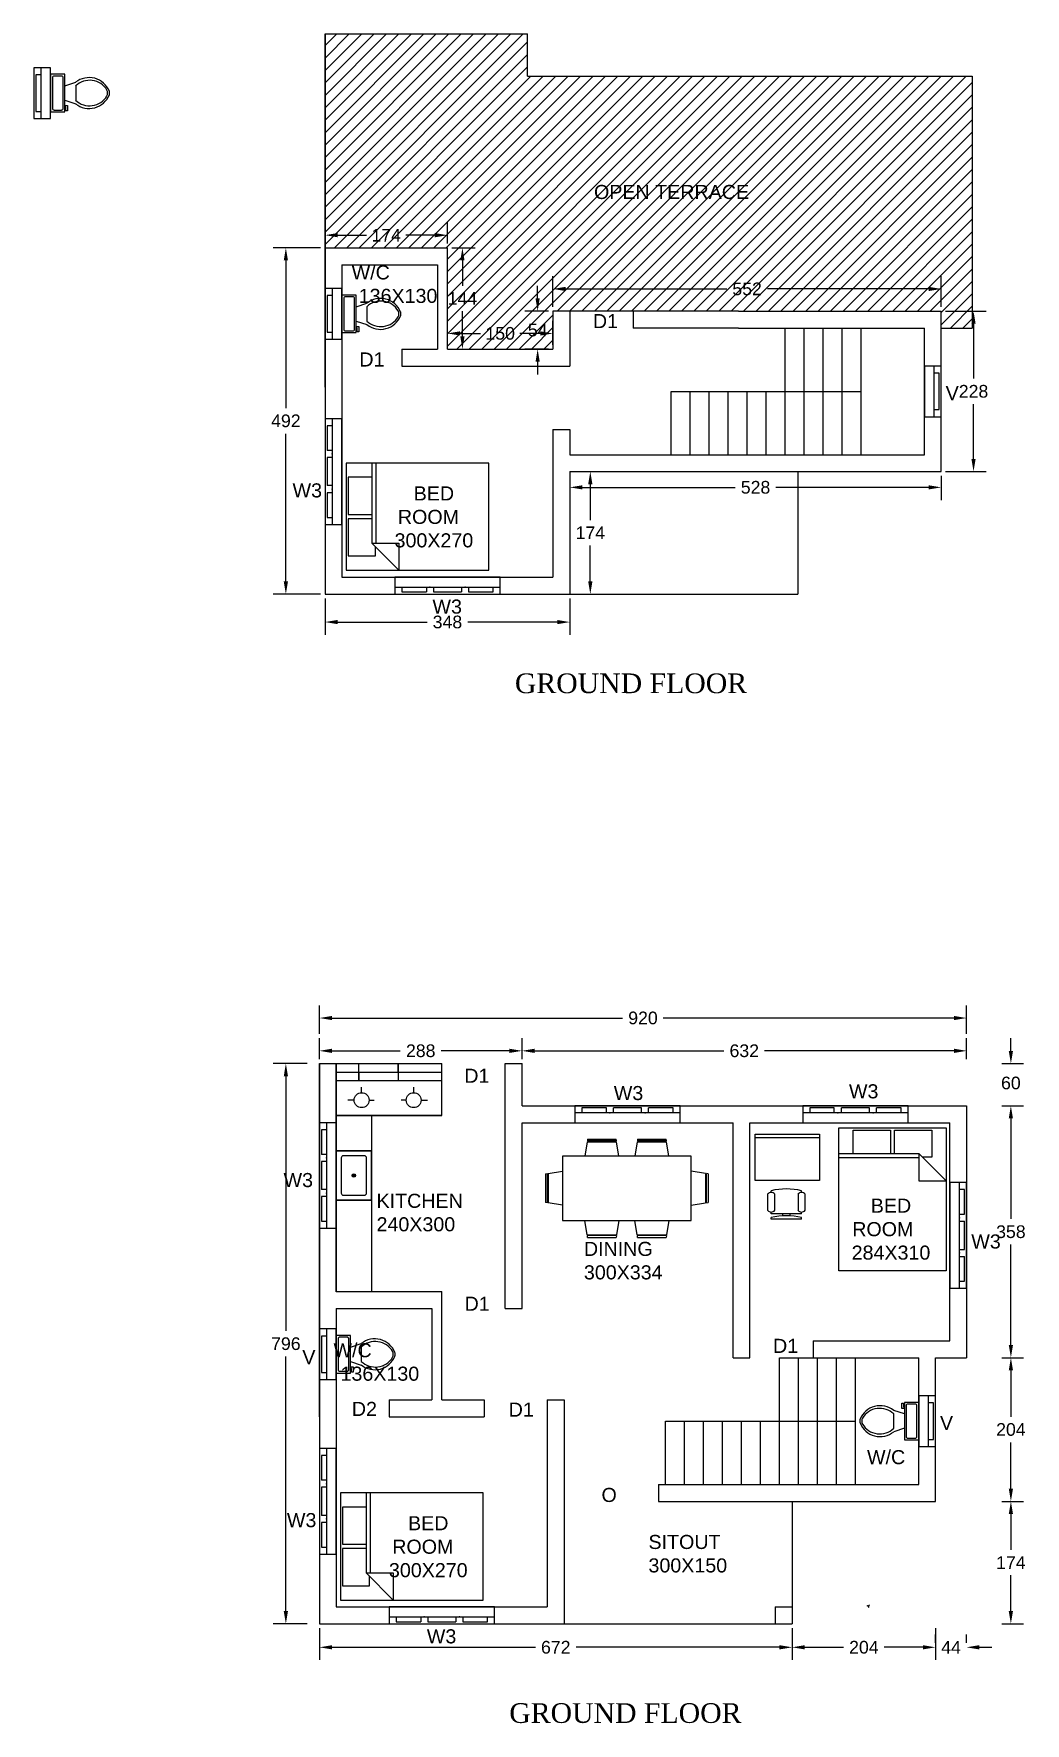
# Model space of a CAD drawing. Header units: inches. Extents: x -2903 to 3367, y -161 to 1064.
# Drawn here: x -2902.76 to -2888.67, y -150.2 to -126.2 of the extents above; entities that cross this region are included whole.
import ezdxf

# ---------------------------------------------------------------- set-up
doc = ezdxf.new("R2010")
doc.units = ezdxf.units.IN
doc.header["$MEASUREMENT"] = 0
doc.layers.add('--plan', color=7, linetype='Continuous')
doc.layers.add('landscape', color=84, linetype='Continuous', lineweight=0)
doc.styles.add('SA', font='times.ttf')
doc.styles.get("Standard").update_dxf_attribs({"font": 'arial.ttf'})
doc.dimstyles.get("Standard").update_dxf_attribs({"dimtxt": 0.18, "dimasz": 0.18, "dimexe": 0.18, "dimexo": 0.0625, "dimgap": 0.09, "dimtad": 0, "dimtih": 1, "dimtoh": 1, "dimdec": 0, "dimlfac": 100, "dimzin": 0, "dimdsep": 46, "dimtxsty": 'Standard', "dimcen": 0.09, "dimadec": 0, "dimazin": 0, "dimtfac": 1, "dimtdec": 0, "dimtofl": 0, "dimtmove": 0, "dimatfit": 3, "dimfxl": 1, "dimtolj": 1, "dimtzin": 0, "dimarcsym": 0})

msp = doc.modelspace()

# ---------------------------------------------------------------- texts
at = {"layer": '--plan', "ltscale": 0.1, "char_height": 0.28, "width": 17.51749, "attachment_point": 1, "style": 'SA'}
for insert in [(-2895.922, -135.285), (-2896.002, -149.916)]:
    msp.add_mtext('GROUND FLOOR', dxfattribs=dict(at, insert=insert))
at = {"insert": (-2894.797, -128.344), "char_height": 0.2, "width": 4.00013, "attachment_point": 1}
msp.add_mtext('OPEN TERRACE', dxfattribs=at)
at = {"char_height": 0.2, "attachment_point": 1}
for s, insert in [('\\pxqc;W/C           136X130', (-2898.324, -129.487)), ('D1', (-2894.813, -130.179)), ('D1', (-2898.133, -130.724)), ('V', (-2889.798, -131.203)), ('W3', (-2899.083, -132.584)), ('\\pxqc;BED ROOM   300X270', (-2897.814, -132.627)), ('W3', (-2897.094, -134.235)), ('D1', (-2896.641, -140.901)), ('W3', (-2891.173, -141.122)), ('W3', (-2894.516, -141.147)), ('W3', (-2899.211, -142.383)), ('KITCHEN  240X300', (-2897.889, -142.678)), ('\\pxqc;BED ROOM    284X310', (-2891.316, -142.747)), ('W3', (-2889.434, -143.256)), ('DINING   300X334', (-2894.941, -143.361)), ('D1', (-2896.637, -144.14)), ('D1', (-2892.252, -144.739)), ('V', (-2898.944, -144.9)), ('\\pxqc;W/C           136X130', (-2898.582, -144.801)), ('D2', (-2898.24, -145.635)), ('D1', (-2896.01, -145.645)), ('V', (-2889.879, -145.834)), ('W/C           ', (-2890.916, -146.32)), ('O', (-2894.691, -146.857)), ('W3', (-2899.163, -147.215)), ('\\pxqc;BED ROOM   300X270', (-2897.894, -147.259)), ('SITOUT   300X150', (-2894.023, -147.525)), ('W3', (-2897.174, -148.866))]:
    msp.add_mtext_dynamic_manual_height_columns(s, width=1.48111, gutter_width=12.5, heights=[0], dxfattribs=dict(at, insert=insert))

# ---------------------------------------------------------------- blocks, each defined once
blk = doc.blocks.new('*D737')
at = {"color": 0, "lineweight": -2, "transparency": 16777216}
for p, q in [((-2898.701, -148.851), (-2898.701, -149.302)), ((-2891.981, -148.851), (-2891.981, -149.302)), ((-2898.521, -149.122), (-2895.63, -149.122)), ((-2892.161, -149.122), (-2895.053, -149.122))]:
    blk.add_line(p, q, dxfattribs=at)
at = {"color": 0, "transparency": 16777216}
for points in [[(-2898.521, -149.092), (-2898.521, -149.152), (-2898.701, -149.122)], [(-2892.161, -149.092), (-2892.161, -149.152), (-2891.981, -149.122)]]:
    blk.add_solid(points, dxfattribs=at)
at = {"layer": 'Defpoints', "color": 0, "transparency": 16777216}
for p in [(-2898.701, -148.788), (-2891.981, -148.788), (-2891.981, -149.122)]:
    blk.add_point(p, dxfattribs=at)
at = {"color": 0, "transparency": 16777216, "insert": (-2895.341, -149.122), "char_height": 0.18, "attachment_point": 5}
blk.add_mtext('\\A1;672', dxfattribs=at)
blk = doc.blocks.new('*D738')
at = {"color": 0, "lineweight": -2, "transparency": 16777216}
for p, q in [((-2898.874, -140.829), (-2899.358, -140.829)), ((-2899.178, -141.009), (-2899.178, -144.627)), ((-2899.178, -148.608), (-2899.178, -144.99)), ((-2898.874, -148.788), (-2899.358, -148.788))]:
    blk.add_line(p, q, dxfattribs=at)
at = {"color": 0, "transparency": 16777216}
for points in [[(-2899.208, -141.009), (-2899.148, -141.009), (-2899.178, -140.829)], [(-2899.208, -148.608), (-2899.148, -148.608), (-2899.178, -148.788)]]:
    blk.add_solid(points, dxfattribs=at)
at = {"layer": 'Defpoints', "color": 0, "transparency": 16777216}
for p in [(-2898.811, -140.829), (-2899.178, -148.788), (-2898.811, -148.788)]:
    blk.add_point(p, dxfattribs=at)
at = {"color": 0, "transparency": 16777216, "insert": (-2899.178, -144.809), "char_height": 0.18, "attachment_point": 5}
blk.add_mtext('\\A1;796', dxfattribs=at)
blk = doc.blocks.new('*D739')
at = {"color": 0, "lineweight": -2, "transparency": 16777216}
for p, q in [((-2898.701, -140.766), (-2898.701, -140.467)), ((-2898.521, -140.647), (-2897.552, -140.647)), ((-2896.001, -140.647), (-2896.971, -140.647)), ((-2895.821, -140.766), (-2895.821, -140.467))]:
    blk.add_line(p, q, dxfattribs=at)
at = {"color": 0, "transparency": 16777216}
for points in [[(-2898.521, -140.617), (-2898.521, -140.677), (-2898.701, -140.647)], [(-2896.001, -140.617), (-2896.001, -140.677), (-2895.821, -140.647)]]:
    blk.add_solid(points, dxfattribs=at)
at = {"layer": 'Defpoints', "color": 0, "transparency": 16777216}
for p in [(-2895.821, -140.647), (-2898.701, -140.828), (-2895.821, -140.828)]:
    blk.add_point(p, dxfattribs=at)
at = {"color": 0, "transparency": 16777216, "insert": (-2897.261, -140.647), "char_height": 0.18, "attachment_point": 5}
blk.add_mtext('\\A1;288', dxfattribs=at)
blk = doc.blocks.new('*D740')
at = {"color": 0, "lineweight": -2, "transparency": 16777216}
for p, q in [((-2895.821, -140.762), (-2895.821, -140.467)), ((-2895.641, -140.647), (-2892.95, -140.647)), ((-2889.681, -140.647), (-2892.373, -140.647)), ((-2889.501, -140.766), (-2889.501, -140.467))]:
    blk.add_line(p, q, dxfattribs=at)
at = {"color": 0, "transparency": 16777216}
for points in [[(-2895.641, -140.617), (-2895.641, -140.677), (-2895.821, -140.647)], [(-2889.681, -140.617), (-2889.681, -140.677), (-2889.501, -140.647)]]:
    blk.add_solid(points, dxfattribs=at)
at = {"layer": 'Defpoints', "color": 0, "transparency": 16777216}
for p in [(-2889.501, -140.647), (-2895.821, -140.825), (-2889.501, -140.828)]:
    blk.add_point(p, dxfattribs=at)
at = {"color": 0, "transparency": 16777216, "insert": (-2892.661, -140.647), "char_height": 0.18, "attachment_point": 5}
blk.add_mtext('\\A1;632', dxfattribs=at)
blk = doc.blocks.new('*D731')
at = {"color": 0, "lineweight": -2, "transparency": 16777216}
for p, q in [((-2888.871, -140.648), (-2888.871, -140.468)), ((-2889, -140.828), (-2888.691, -140.828)), ((-2889, -141.428), (-2888.691, -141.428)), ((-2888.871, -141.608), (-2888.871, -141.788))]:
    blk.add_line(p, q, dxfattribs=at)
at = {"color": 0, "transparency": 16777216}
for points in [[(-2888.901, -140.648), (-2888.841, -140.648), (-2888.871, -140.828)], [(-2888.901, -141.608), (-2888.841, -141.608), (-2888.871, -141.428)]]:
    blk.add_solid(points, dxfattribs=at)
at = {"layer": 'Defpoints', "color": 0, "transparency": 16777216}
for p in [(-2889.062, -140.828), (-2889.062, -141.428), (-2888.871, -141.428)]:
    blk.add_point(p, dxfattribs=at)
at = {"color": 0, "transparency": 16777216, "insert": (-2888.871, -141.105), "char_height": 0.18, "attachment_point": 5}
blk.add_mtext('\\A1;60', dxfattribs=at)
blk = doc.blocks.new('*D732')
at = {"color": 0, "lineweight": -2, "transparency": 16777216}
for p, q in [((-2889, -141.428), (-2888.691, -141.428)), ((-2888.871, -141.608), (-2888.871, -143.036)), ((-2888.871, -144.828), (-2888.871, -143.4)), ((-2889, -145.008), (-2888.691, -145.008))]:
    blk.add_line(p, q, dxfattribs=at)
at = {"color": 0, "transparency": 16777216}
for points in [[(-2888.901, -141.608), (-2888.841, -141.608), (-2888.871, -141.428)], [(-2888.901, -144.828), (-2888.841, -144.828), (-2888.871, -145.008)]]:
    blk.add_solid(points, dxfattribs=at)
at = {"layer": 'Defpoints', "color": 0, "transparency": 16777216}
for p in [(-2889.062, -141.428), (-2889.062, -145.008), (-2888.871, -145.008)]:
    blk.add_point(p, dxfattribs=at)
at = {"color": 0, "transparency": 16777216, "insert": (-2888.871, -143.218), "char_height": 0.18, "attachment_point": 5}
blk.add_mtext('\\A1;358', dxfattribs=at)
blk = doc.blocks.new('*D733')
at = {"color": 0, "lineweight": -2, "transparency": 16777216}
for p, q in [((-2889, -145.008), (-2888.691, -145.008)), ((-2888.871, -145.188), (-2888.871, -145.846)), ((-2888.871, -146.868), (-2888.871, -146.21)), ((-2889, -147.048), (-2888.691, -147.048))]:
    blk.add_line(p, q, dxfattribs=at)
at = {"color": 0, "transparency": 16777216}
for points in [[(-2888.901, -145.188), (-2888.841, -145.188), (-2888.871, -145.008)], [(-2888.901, -146.868), (-2888.841, -146.868), (-2888.871, -147.048)]]:
    blk.add_solid(points, dxfattribs=at)
at = {"layer": 'Defpoints', "color": 0, "transparency": 16777216}
for p in [(-2889.062, -145.008), (-2889.062, -147.048), (-2888.871, -147.048)]:
    blk.add_point(p, dxfattribs=at)
at = {"color": 0, "transparency": 16777216, "insert": (-2888.871, -146.028), "char_height": 0.18, "attachment_point": 5}
blk.add_mtext('\\A1;204', dxfattribs=at)
blk = doc.blocks.new('*D734')
at = {"color": 0, "lineweight": -2, "transparency": 16777216}
for p, q in [((-2889, -147.048), (-2888.691, -147.048)), ((-2888.871, -147.228), (-2888.871, -147.738)), ((-2888.871, -148.608), (-2888.871, -148.099)), ((-2889, -148.788), (-2888.691, -148.788))]:
    blk.add_line(p, q, dxfattribs=at)
at = {"color": 0, "transparency": 16777216}
for points in [[(-2888.901, -147.228), (-2888.841, -147.228), (-2888.871, -147.048)], [(-2888.901, -148.608), (-2888.841, -148.608), (-2888.871, -148.788)]]:
    blk.add_solid(points, dxfattribs=at)
at = {"layer": 'Defpoints', "color": 0, "transparency": 16777216}
for p in [(-2889.062, -147.048), (-2889.062, -148.788), (-2888.871, -148.788)]:
    blk.add_point(p, dxfattribs=at)
at = {"color": 0, "transparency": 16777216, "insert": (-2888.871, -147.918), "char_height": 0.18, "attachment_point": 5}
blk.add_mtext('\\A1;174', dxfattribs=at)
blk = doc.blocks.new('*D741')
at = {"color": 0, "lineweight": -2, "transparency": 16777216}
for p, q in [((-2891.981, -148.851), (-2891.981, -149.302)), ((-2889.941, -148.851), (-2889.941, -149.302)), ((-2891.801, -149.122), (-2891.251, -149.122)), ((-2890.121, -149.122), (-2890.671, -149.122))]:
    blk.add_line(p, q, dxfattribs=at)
at = {"color": 0, "transparency": 16777216}
for points in [[(-2891.801, -149.092), (-2891.801, -149.152), (-2891.981, -149.122)], [(-2890.121, -149.092), (-2890.121, -149.152), (-2889.941, -149.122)]]:
    blk.add_solid(points, dxfattribs=at)
at = {"layer": 'Defpoints', "color": 0, "transparency": 16777216}
for p in [(-2891.981, -148.788), (-2889.941, -148.788), (-2889.941, -149.122)]:
    blk.add_point(p, dxfattribs=at)
at = {"color": 0, "transparency": 16777216, "insert": (-2890.961, -149.122), "char_height": 0.18, "attachment_point": 5}
blk.add_mtext('\\A1;204', dxfattribs=at)
blk = doc.blocks.new('*D735')
at = {"color": 0, "lineweight": -2, "transparency": 16777216}
for p, q in [((-2889.941, -149.06), (-2889.941, -148.942)), ((-2889.501, -149.06), (-2889.501, -148.942)), ((-2890.121, -149.122), (-2890.301, -149.122)), ((-2889.321, -149.122), (-2889.141, -149.122))]:
    blk.add_line(p, q, dxfattribs=at)
at = {"color": 0, "transparency": 16777216}
for points in [[(-2890.121, -149.092), (-2890.121, -149.152), (-2889.941, -149.122)], [(-2889.321, -149.092), (-2889.321, -149.152), (-2889.501, -149.122)]]:
    blk.add_solid(points, dxfattribs=at)
at = {"layer": 'Defpoints', "color": 0, "transparency": 16777216}
for p in [(-2889.941, -149.122), (-2889.501, -149.122), (-2889.501, -149.122)]:
    blk.add_point(p, dxfattribs=at)
at = {"color": 0, "transparency": 16777216, "insert": (-2889.721, -149.122), "char_height": 0.18, "attachment_point": 5}
blk.add_mtext('\\A1;44', dxfattribs=at)
blk = doc.blocks.new('*D736')
at = {"color": 0, "lineweight": -2, "transparency": 16777216}
for p, q in [((-2898.701, -140.405), (-2898.701, -140.001)), ((-2898.521, -140.181), (-2894.39, -140.181)), ((-2889.681, -140.181), (-2893.813, -140.181)), ((-2889.501, -140.405), (-2889.501, -140.001))]:
    blk.add_line(p, q, dxfattribs=at)
at = {"color": 0, "transparency": 16777216}
for points in [[(-2898.521, -140.151), (-2898.521, -140.211), (-2898.701, -140.181)], [(-2889.681, -140.151), (-2889.681, -140.211), (-2889.501, -140.181)]]:
    blk.add_solid(points, dxfattribs=at)
at = {"layer": 'Defpoints', "color": 0, "transparency": 16777216}
for p in [(-2889.501, -140.181), (-2898.701, -140.467), (-2889.501, -140.467)]:
    blk.add_point(p, dxfattribs=at)
at = {"color": 0, "transparency": 16777216, "insert": (-2894.101, -140.181), "char_height": 0.18, "attachment_point": 5}
blk.add_mtext('\\A1;920', dxfattribs=at)
blk = doc.blocks.new('*D742')
at = {"layer": '--plan', "color": 0, "lineweight": -2, "transparency": 16777216}
for p, q in [((-2895.079, -132.417), (-2894.67, -132.417)), ((-2894.85, -132.597), (-2894.85, -133.106)), ((-2894.85, -133.977), (-2894.85, -133.467)), ((-2895.079, -134.157), (-2894.67, -134.157))]:
    blk.add_line(p, q, dxfattribs=at)
at = {"layer": '--plan', "color": 0, "transparency": 16777216}
for points in [[(-2894.88, -132.597), (-2894.82, -132.597), (-2894.85, -132.417)], [(-2894.88, -133.977), (-2894.82, -133.977), (-2894.85, -134.157)]]:
    blk.add_solid(points, dxfattribs=at)
at = {"layer": 'Defpoints', "color": 0, "transparency": 16777216}
for p in [(-2895.141, -132.417), (-2894.85, -132.417), (-2895.141, -134.157)]:
    blk.add_point(p, dxfattribs=at)
at = {"layer": '--plan', "color": 0, "transparency": 16777216, "insert": (-2894.85, -133.287), "char_height": 0.18, "attachment_point": 5}
blk.add_mtext('\\A1;174', dxfattribs=at)
blk = doc.blocks.new('*D743')
at = {"layer": '--plan', "color": 0, "lineweight": -2, "transparency": 16777216}
for p, q in [((-2898.621, -134.219), (-2898.621, -134.735)), ((-2895.141, -134.219), (-2895.141, -134.735)), ((-2898.441, -134.555), (-2897.17, -134.555)), ((-2895.321, -134.555), (-2896.592, -134.555))]:
    blk.add_line(p, q, dxfattribs=at)
at = {"layer": '--plan', "color": 0, "transparency": 16777216}
for points in [[(-2898.441, -134.525), (-2898.441, -134.585), (-2898.621, -134.555)], [(-2895.321, -134.525), (-2895.321, -134.585), (-2895.141, -134.555)]]:
    blk.add_solid(points, dxfattribs=at)
at = {"layer": 'Defpoints', "color": 0, "transparency": 16777216}
for p in [(-2898.621, -134.157), (-2895.141, -134.157), (-2898.621, -134.555)]:
    blk.add_point(p, dxfattribs=at)
at = {"layer": '--plan', "color": 0, "transparency": 16777216, "insert": (-2896.881, -134.555), "char_height": 0.18, "attachment_point": 5}
blk.add_mtext('\\A1;348', dxfattribs=at)
blk = doc.blocks.new('*D744')
at = {"layer": '--plan', "color": 0, "lineweight": -2, "transparency": 16777216}
for p, q in [((-2898.684, -129.237), (-2899.358, -129.237)), ((-2899.178, -129.417), (-2899.178, -131.515)), ((-2899.178, -133.977), (-2899.178, -131.879)), ((-2898.684, -134.157), (-2899.358, -134.157))]:
    blk.add_line(p, q, dxfattribs=at)
at = {"layer": '--plan', "color": 0, "transparency": 16777216}
for points in [[(-2899.208, -129.417), (-2899.148, -129.417), (-2899.178, -129.237)], [(-2899.208, -133.977), (-2899.148, -133.977), (-2899.178, -134.157)]]:
    blk.add_solid(points, dxfattribs=at)
at = {"layer": 'Defpoints', "color": 0, "transparency": 16777216}
for p in [(-2899.178, -129.237), (-2898.621, -129.237), (-2898.621, -134.157)]:
    blk.add_point(p, dxfattribs=at)
at = {"layer": '--plan', "color": 0, "transparency": 16777216, "insert": (-2899.178, -131.697), "char_height": 0.18, "attachment_point": 5}
blk.add_mtext('\\A1;492', dxfattribs=at)
blk = doc.blocks.new('*D745')
at = {"layer": '--plan', "color": 0, "lineweight": -2, "transparency": 16777216}
for p, q in [((-2898.621, -129.174), (-2898.621, -128.878)), ((-2896.881, -129.174), (-2896.881, -128.878)), ((-2898.441, -129.058), (-2898.031, -129.058)), ((-2897.061, -129.058), (-2897.471, -129.058))]:
    blk.add_line(p, q, dxfattribs=at)
at = {"layer": '--plan', "color": 0, "transparency": 16777216}
for points in [[(-2898.441, -129.028), (-2898.441, -129.088), (-2898.621, -129.058)], [(-2897.061, -129.028), (-2897.061, -129.088), (-2896.881, -129.058)]]:
    blk.add_solid(points, dxfattribs=at)
at = {"layer": 'Defpoints', "color": 0, "transparency": 16777216}
for p in [(-2898.621, -129.058), (-2898.621, -129.237), (-2896.881, -129.237)]:
    blk.add_point(p, dxfattribs=at)
at = {"layer": '--plan', "color": 0, "transparency": 16777216, "insert": (-2897.751, -129.058), "char_height": 0.18, "attachment_point": 5}
blk.add_mtext('\\A1;174', dxfattribs=at)
blk = doc.blocks.new('*D746')
at = {"layer": '--plan', "color": 0, "lineweight": -2, "transparency": 16777216}
for p, q in [((-2896.819, -129.237), (-2896.488, -129.237)), ((-2896.668, -129.417), (-2896.668, -129.776)), ((-2896.668, -130.497), (-2896.668, -130.137)), ((-2896.819, -130.677), (-2896.488, -130.677))]:
    blk.add_line(p, q, dxfattribs=at)
at = {"layer": '--plan', "color": 0, "transparency": 16777216}
for points in [[(-2896.698, -129.417), (-2896.638, -129.417), (-2896.668, -129.237)], [(-2896.698, -130.497), (-2896.638, -130.497), (-2896.668, -130.677)]]:
    blk.add_solid(points, dxfattribs=at)
at = {"layer": 'Defpoints', "color": 0, "transparency": 16777216}
for p in [(-2896.881, -129.237), (-2896.881, -130.677), (-2896.668, -130.677)]:
    blk.add_point(p, dxfattribs=at)
at = {"layer": '--plan', "color": 0, "transparency": 16777216, "insert": (-2896.668, -129.957), "char_height": 0.18, "attachment_point": 5}
blk.add_mtext('\\A1;144', dxfattribs=at)
blk = doc.blocks.new('*D747')
at = {"layer": '--plan', "color": 0, "lineweight": -2, "transparency": 16777216}
for p, q in [((-2896.881, -130.614), (-2896.881, -130.274)), ((-2895.381, -130.614), (-2895.381, -130.274)), ((-2896.701, -130.454), (-2896.411, -130.454)), ((-2895.561, -130.454), (-2895.851, -130.454))]:
    blk.add_line(p, q, dxfattribs=at)
at = {"layer": '--plan', "color": 0, "transparency": 16777216}
for points in [[(-2896.701, -130.424), (-2896.701, -130.484), (-2896.881, -130.454)], [(-2895.561, -130.424), (-2895.561, -130.484), (-2895.381, -130.454)]]:
    blk.add_solid(points, dxfattribs=at)
at = {"layer": 'Defpoints', "color": 0, "transparency": 16777216}
for p in [(-2895.381, -130.454), (-2896.881, -130.677), (-2895.381, -130.677)]:
    blk.add_point(p, dxfattribs=at)
at = {"layer": '--plan', "color": 0, "transparency": 16777216, "insert": (-2896.131, -130.454), "char_height": 0.18, "attachment_point": 5}
blk.add_mtext('\\A1;150', dxfattribs=at)
blk = doc.blocks.new('*D748')
at = {"layer": '--plan', "color": 0, "lineweight": -2, "transparency": 16777216}
for p, q in [((-2895.599, -129.957), (-2895.599, -129.777)), ((-2895.444, -130.137), (-2895.779, -130.137)), ((-2895.444, -130.677), (-2895.779, -130.677)), ((-2895.599, -130.857), (-2895.599, -131.037))]:
    blk.add_line(p, q, dxfattribs=at)
at = {"layer": '--plan', "color": 0, "transparency": 16777216}
for points in [[(-2895.629, -129.957), (-2895.569, -129.957), (-2895.599, -130.137)], [(-2895.629, -130.857), (-2895.569, -130.857), (-2895.599, -130.677)]]:
    blk.add_solid(points, dxfattribs=at)
at = {"layer": 'Defpoints', "color": 0, "transparency": 16777216}
for p in [(-2895.381, -130.137), (-2895.599, -130.677), (-2895.381, -130.677)]:
    blk.add_point(p, dxfattribs=at)
at = {"layer": '--plan', "color": 0, "transparency": 16777216, "insert": (-2895.599, -130.407), "char_height": 0.18, "attachment_point": 5}
blk.add_mtext('\\A1;54', dxfattribs=at)
blk = doc.blocks.new('*D749')
at = {"layer": '--plan', "color": 0, "lineweight": -2, "transparency": 16777216}
for p, q in [((-2895.381, -130.074), (-2895.381, -129.642)), ((-2895.201, -129.822), (-2892.909, -129.822)), ((-2890.041, -129.822), (-2892.333, -129.822)), ((-2889.861, -130.074), (-2889.861, -129.642))]:
    blk.add_line(p, q, dxfattribs=at)
at = {"layer": '--plan', "color": 0, "transparency": 16777216}
for points in [[(-2895.201, -129.792), (-2895.201, -129.852), (-2895.381, -129.822)], [(-2890.041, -129.792), (-2890.041, -129.852), (-2889.861, -129.822)]]:
    blk.add_solid(points, dxfattribs=at)
at = {"layer": 'Defpoints', "color": 0, "transparency": 16777216}
for p in [(-2889.861, -129.822), (-2895.381, -130.137), (-2889.861, -130.137)]:
    blk.add_point(p, dxfattribs=at)
at = {"layer": '--plan', "color": 0, "transparency": 16777216, "insert": (-2892.621, -129.822), "char_height": 0.18, "attachment_point": 5}
blk.add_mtext('\\A1;552', dxfattribs=at)
blk = doc.blocks.new('*D750')
at = {"layer": '--plan', "color": 0, "lineweight": -2, "transparency": 16777216}
for p, q in [((-2889.799, -130.137), (-2889.222, -130.137)), ((-2889.402, -130.317), (-2889.402, -131.095)), ((-2889.402, -132.237), (-2889.402, -131.459)), ((-2889.799, -132.417), (-2889.222, -132.417))]:
    blk.add_line(p, q, dxfattribs=at)
at = {"layer": '--plan', "color": 0, "transparency": 16777216}
for points in [[(-2889.432, -130.317), (-2889.372, -130.317), (-2889.402, -130.137)], [(-2889.432, -132.237), (-2889.372, -132.237), (-2889.402, -132.417)]]:
    blk.add_solid(points, dxfattribs=at)
at = {"layer": 'Defpoints', "color": 0, "transparency": 16777216}
for p in [(-2889.861, -130.137), (-2889.861, -132.417), (-2889.402, -132.417)]:
    blk.add_point(p, dxfattribs=at)
at = {"layer": '--plan', "color": 0, "transparency": 16777216, "insert": (-2889.402, -131.277), "char_height": 0.18, "attachment_point": 5}
blk.add_mtext('\\A1;228', dxfattribs=at)
blk = doc.blocks.new('*D751')
at = {"layer": '--plan', "color": 0, "lineweight": -2, "transparency": 16777216}
for p, q in [((-2895.141, -132.479), (-2895.141, -132.821)), ((-2889.861, -132.479), (-2889.861, -132.821)), ((-2894.961, -132.641), (-2892.79, -132.641)), ((-2890.041, -132.641), (-2892.212, -132.641))]:
    blk.add_line(p, q, dxfattribs=at)
at = {"layer": '--plan', "color": 0, "transparency": 16777216}
for points in [[(-2894.961, -132.611), (-2894.961, -132.671), (-2895.141, -132.641)], [(-2890.041, -132.611), (-2890.041, -132.671), (-2889.861, -132.641)]]:
    blk.add_solid(points, dxfattribs=at)
at = {"layer": 'Defpoints', "color": 0, "transparency": 16777216}
for p in [(-2895.141, -132.417), (-2889.861, -132.417), (-2895.141, -132.641)]:
    blk.add_point(p, dxfattribs=at)
at = {"layer": '--plan', "color": 0, "transparency": 16777216, "insert": (-2892.501, -132.641), "char_height": 0.18, "attachment_point": 5}
blk.add_mtext('\\A1;528', dxfattribs=at)

# ---------------------------------------------------------------- dimensions: what is measured, and where the dimension line sits
at = {"layer": '--plan'}
for p1, p2, distance, picture, middle in [((-2896.881, -129.237), (-2898.621, -129.237), -0.178, '*D745', (-2897.751, -129.058)), ((-2898.621, -134.157), (-2898.621, -129.237), 0.557, '*D744', (-2899.178, -131.697)), ((-2896.881, -129.237), (-2896.881, -130.677), 0.213, '*D746', (-2896.668, -129.957)), ((-2895.381, -130.137), (-2895.381, -130.677), -0.218, '*D748', (-2895.599, -130.407)), ((-2895.381, -130.137), (-2889.861, -130.137), 0.314, '*D749', (-2892.621, -129.822)), ((-2896.881, -130.677), (-2895.381, -130.677), 0.223, '*D747', (-2896.131, -130.454)), ((-2889.861, -130.137), (-2889.861, -132.417), 0.459, '*D750', (-2889.402, -131.277)), ((-2895.141, -134.157), (-2895.141, -132.417), -0.292, '*D742', (-2894.85, -133.287)), ((-2889.861, -132.417), (-2895.141, -132.417), 0.225, '*D751', (-2892.501, -132.641)), ((-2895.141, -134.157), (-2898.621, -134.157), 0.398, '*D743', (-2896.881, -134.555))]:
    dim = msp.add_aligned_dim(p1=p1, p2=p2, distance=distance, dimstyle='Standard', dxfattribs=at)
    dim.commit()
    dim.dimension.update_dxf_attribs({"geometry": picture, "text_midpoint": middle})
for p1, p2, distance, picture, middle in [((-2898.701, -140.467), (-2889.501, -140.467), 0.287, '*D736', (-2894.101, -140.181)), ((-2898.701, -140.828), (-2895.821, -140.828), 0.181, '*D739', (-2897.261, -140.647)), ((-2898.811, -140.829), (-2898.811, -148.788), -0.367, '*D738', (-2899.178, -144.809)), ((-2889.062, -141.428), (-2889.062, -145.008), 0.191, '*D732', (-2888.871, -143.218)), ((-2889.062, -145.008), (-2889.062, -147.048), 0.191, '*D733', (-2888.871, -146.028)), ((-2889.062, -147.048), (-2889.062, -148.788), 0.191, '*D734', (-2888.871, -147.918)), ((-2898.701, -148.788), (-2891.981, -148.788), -0.334, '*D737', (-2895.341, -149.122)), ((-2891.981, -148.788), (-2889.941, -148.788), -0.334, '*D741', (-2890.961, -149.122))]:
    dim = msp.add_aligned_dim(p1=p1, p2=p2, distance=distance, dimstyle='Standard')
    dim.commit()
    dim.dimension.update_dxf_attribs({"geometry": picture, "text_midpoint": middle})
dim = msp.add_linear_dim(base=(-2889.501, -140.647), p1=(-2895.821, -140.825), p2=(-2889.501, -140.828), dimstyle='Standard')
dim.commit()
dim.dimension.update_dxf_attribs({"geometry": '*D740', "text_midpoint": (-2892.661, -140.647)})
for base, p1, p2, angle, picture, middle in [((-2888.871, -141.428), (-2889.062, -140.828), (-2889.062, -141.428), 270, '*D731', (-2888.871, -141.105)), ((-2889.501, -149.122), (-2889.941, -149.122), (-2889.501, -149.122), 0, '*D735', (-2889.721, -149.122))]:
    dim = msp.add_linear_dim(base=base, p1=p1, p2=p2, angle=angle, dimstyle='Standard')
    dim.commit()
    dim.dimension.update_dxf_attribs({"geometry": picture, "text_midpoint": middle, "dimtype": 161})

# ---------------------------------------------------------------- hatches: boundary and pattern name
at = {"layer": '--plan', "transparency": 33554485}
h = msp.add_hatch(dxfattribs=at)
h.set_pattern_fill('ANSI31', color=256)
h.set_pattern_definition([(45, (-211.66632, -78.86238), (-0.0883883476, 0.0883883476), [])])
h.paths.add_polyline_path([(-2889.421, -126.797), (-2895.741, -126.797), (-2895.741, -126.197), (-2895.981, -126.197), (-2898.621, -126.197), (-2898.621, -129.237), (-2896.881, -129.237), (-2896.881, -130.677), (-2895.381, -130.677), (-2895.381, -130.137), (-2892.741, -130.137), (-2889.861, -130.137), (-2889.861, -130.377), (-2889.421, -130.377)])
h.paths.add_polyline_path([(-2898.013, -129.246), (-2897.504, -129.246), (-2897.504, -128.875), (-2898.013, -128.875)], flags=25)
h.paths.add_polyline_path([(-2896.93, -130.145), (-2896.42, -130.145), (-2896.42, -129.774), (-2896.93, -129.774)], flags=25)
h.paths.add_polyline_path([(-2896.394, -130.64), (-2895.884, -130.64), (-2895.884, -130.269), (-2896.394, -130.269)], flags=24)
h.paths.add_polyline_path([(-2895.783, -130.593), (-2895.413, -130.593), (-2895.413, -130.222), (-2895.783, -130.222)], flags=24)
h.paths.add_polyline_path([(-2892.874, -130.009), (-2892.365, -130.009), (-2892.365, -129.638), (-2892.874, -129.638)], flags=24)
h.paths.add_polyline_path([(-2894.861, -128.657), (-2892.556, -128.657), (-2892.556, -128.245), (-2894.861, -128.245)], flags=24)

# ---------------------------------------------------------------- linework, layer by layer
at = {"layer": '--plan'}
for p, q in [((-2892.741, -130.137), (-2895.381, -130.137)), ((-2892.741, -130.137), (-2889.861, -130.137)), ((-2892.741, -130.377), (-2894.241, -130.377)), ((-2892.741, -130.377), (-2890.101, -130.377)), ((-2889.861, -130.377), (-2889.421, -130.377)), ((-2895.141, -132.177), (-2890.101, -132.177)), ((-2895.141, -132.417), (-2889.861, -132.417))]:
    msp.add_line(p, q, dxfattribs=at)
for p, q in [((-2898.621, -131.217), (-2898.621, -126.197)), ((-2898.621, -128.537), (-2898.621, -126.197)), ((-2898.621, -128.537), (-2898.621, -126.197)), ((-2898.621, -126.197), (-2896.881, -126.197)), ((-2898.621, -126.197), (-2895.741, -126.197)), ((-2898.621, -126.197), (-2898.621, -134.157)), ((-2897.121, -126.197), (-2896.881, -126.197)), ((-2895.981, -126.197), (-2895.741, -126.197)), ((-2895.741, -126.797), (-2895.741, -126.197)), ((-2902.762, -126.679), (-2902.762, -127.399)), ((-2902.522, -126.679), (-2902.762, -126.679)), ((-2902.662, -126.679), (-2902.662, -127.399)), ((-2902.522, -127.399), (-2902.522, -126.679)), ((-2902.732, -126.779), (-2902.732, -127.299)), ((-2902.662, -126.779), (-2902.732, -126.779)), ((-2895.741, -126.797), (-2889.421, -126.797)), ((-2889.421, -126.797), (-2889.421, -130.377)), ((-2902.762, -127.399), (-2902.522, -127.399)), ((-2902.732, -127.299), (-2902.662, -127.299)), ((-2898.621, -129.677), (-2898.621, -128.537)), ((-2898.621, -129.237), (-2896.881, -129.237)), ((-2896.881, -130.677), (-2896.881, -129.237)), ((-2898.381, -129.477), (-2898.381, -131.217)), ((-2898.381, -129.477), (-2897.021, -129.477)), ((-2897.021, -129.477), (-2897.021, -130.677)), ((-2898.621, -129.817), (-2898.621, -130.537)), ((-2898.381, -129.817), (-2898.621, -129.817)), ((-2898.521, -129.817), (-2898.521, -130.537)), ((-2898.381, -129.677), (-2898.381, -130.977)), ((-2898.381, -130.537), (-2898.381, -129.817)), ((-2898.591, -129.917), (-2898.591, -130.437)), ((-2898.521, -129.917), (-2898.591, -129.917)), ((-2895.381, -130.137), (-2895.381, -130.677)), ((-2895.141, -130.137), (-2895.141, -130.917)), ((-2894.241, -130.137), (-2894.241, -130.377)), ((-2891.601, -130.137), (-2889.861, -130.137)), ((-2889.861, -132.417), (-2889.861, -130.137)), ((-2898.621, -130.537), (-2898.381, -130.537)), ((-2898.591, -130.437), (-2898.521, -130.437)), ((-2892.741, -130.377), (-2892.501, -130.377)), ((-2892.081, -132.177), (-2892.081, -130.377)), ((-2892.081, -130.377), (-2891.601, -130.377)), ((-2891.811, -132.177), (-2891.811, -130.377)), ((-2891.601, -130.377), (-2890.101, -130.377)), ((-2891.541, -132.177), (-2891.541, -130.377)), ((-2891.271, -132.177), (-2891.271, -130.377)), ((-2891.001, -132.177), (-2891.001, -130.377)), ((-2890.101, -132.177), (-2890.101, -130.377)), ((-2889.861, -130.377), (-2889.421, -130.377)), ((-2897.531, -130.677), (-2897.021, -130.677)), ((-2897.531, -130.677), (-2897.531, -130.917)), ((-2896.881, -130.677), (-2895.381, -130.677)), ((-2897.531, -130.917), (-2895.141, -130.917)), ((-2889.861, -130.917), (-2890.101, -130.917)), ((-2890.101, -130.917), (-2890.101, -131.637)), ((-2889.961, -131.637), (-2889.961, -130.917)), ((-2889.891, -131.017), (-2889.961, -131.017)), ((-2889.891, -131.537), (-2889.891, -131.017)), ((-2889.861, -131.637), (-2889.861, -130.917)), ((-2898.621, -131.217), (-2898.621, -134.157)), ((-2898.381, -131.217), (-2898.381, -133.917)), ((-2893.701, -132.177), (-2893.701, -131.277)), ((-2893.701, -131.277), (-2891.001, -131.277)), ((-2893.431, -132.177), (-2893.431, -131.277)), ((-2893.161, -132.177), (-2893.161, -131.277)), ((-2892.891, -132.177), (-2892.891, -131.277)), ((-2892.621, -132.177), (-2892.621, -131.277)), ((-2892.351, -132.177), (-2892.351, -131.277)), ((-2889.961, -131.537), (-2889.891, -131.537)), ((-2898.621, -131.667), (-2898.621, -133.167)), ((-2898.381, -131.667), (-2898.621, -131.667)), ((-2898.591, -131.767), (-2898.591, -132.117)), ((-2898.521, -131.767), (-2898.591, -131.767)), ((-2898.521, -131.667), (-2898.521, -133.167)), ((-2898.381, -133.167), (-2898.381, -131.667)), ((-2890.101, -131.637), (-2889.861, -131.637)), ((-2895.381, -131.817), (-2895.141, -131.817)), ((-2895.381, -131.817), (-2895.381, -133.917)), ((-2895.141, -131.817), (-2895.141, -132.177)), ((-2898.521, -132.117), (-2898.591, -132.117)), ((-2898.591, -132.217), (-2898.591, -132.617)), ((-2898.521, -132.217), (-2898.591, -132.217)), ((-2893.801, -132.177), (-2890.101, -132.177)), ((-2895.141, -132.417), (-2895.141, -134.157)), ((-2893.801, -132.417), (-2891.901, -132.417)), ((-2891.901, -132.417), (-2889.861, -132.417)), ((-2891.901, -132.417), (-2891.901, -134.157)), ((-2898.521, -132.617), (-2898.591, -132.617)), ((-2898.591, -132.717), (-2898.591, -133.067)), ((-2898.521, -132.717), (-2898.591, -132.717)), ((-2898.621, -133.167), (-2898.381, -133.167)), ((-2898.591, -133.067), (-2898.521, -133.067)), ((-2898.381, -133.917), (-2895.381, -133.917)), ((-2898.381, -133.917), (-2895.381, -133.917)), ((-2896.131, -133.917), (-2897.631, -133.917)), ((-2897.631, -133.917), (-2897.631, -134.157)), ((-2896.131, -134.157), (-2896.131, -133.917)), ((-2898.621, -134.157), (-2895.141, -134.157)), ((-2897.631, -134.057), (-2896.131, -134.057)), ((-2897.631, -134.157), (-2896.131, -134.157)), ((-2897.531, -134.057), (-2897.531, -134.127)), ((-2897.531, -134.127), (-2897.181, -134.127)), ((-2897.181, -134.057), (-2897.181, -134.127)), ((-2897.081, -134.057), (-2897.081, -134.127)), ((-2897.081, -134.127), (-2896.681, -134.127)), ((-2896.681, -134.057), (-2896.681, -134.127)), ((-2896.581, -134.057), (-2896.581, -134.127)), ((-2896.581, -134.127), (-2896.231, -134.127)), ((-2896.231, -134.127), (-2896.231, -134.057)), ((-2895.141, -134.157), (-2891.901, -134.157)), ((-2898.701, -143.168), (-2898.701, -140.828)), ((-2898.701, -143.168), (-2898.701, -140.828)), ((-2898.701, -140.828), (-2896.961, -140.828)), ((-2898.701, -140.828), (-2896.961, -140.828)), ((-2898.701, -140.828), (-2898.701, -148.788)), ((-2898.701, -145.849), (-2898.701, -140.829)), ((-2898.461, -140.828), (-2898.461, -144.068)), ((-2898.461, -141.069), (-2898.461, -140.829)), ((-2898.141, -141.069), (-2898.141, -140.829)), ((-2897.581, -140.948), (-2897.581, -140.829)), ((-2897.581, -140.829), (-2897.581, -141.069)), ((-2897.201, -140.828), (-2896.961, -140.828)), ((-2896.961, -141.568), (-2896.961, -140.828)), ((-2896.961, -141.069), (-2896.961, -140.829)), ((-2896.061, -143.168), (-2896.061, -140.828)), ((-2896.061, -140.828), (-2895.821, -140.828)), ((-2895.821, -141.428), (-2895.821, -140.828)), ((-2898.461, -140.948), (-2896.961, -140.948)), ((-2898.461, -141.068), (-2896.961, -141.068)), ((-2898.461, -144.069), (-2898.461, -141.069)), ((-2898.461, -141.069), (-2896.961, -141.069)), ((-2898.141, -140.948), (-2898.141, -141.069)), ((-2897.201, -141.068), (-2896.961, -141.068)), ((-2898.461, -141.568), (-2896.961, -141.568)), ((-2897.961, -141.568), (-2897.961, -144.068)), ((-2895.821, -141.428), (-2889.501, -141.428)), ((-2893.571, -141.428), (-2895.071, -141.428)), ((-2895.071, -141.428), (-2895.071, -141.668)), ((-2893.571, -141.528), (-2895.071, -141.528)), ((-2894.621, -141.458), (-2894.971, -141.458)), ((-2894.971, -141.458), (-2894.971, -141.528)), ((-2894.621, -141.528), (-2894.621, -141.458)), ((-2894.121, -141.458), (-2894.521, -141.458)), ((-2894.521, -141.528), (-2894.521, -141.458)), ((-2894.121, -141.528), (-2894.121, -141.458)), ((-2893.671, -141.458), (-2894.021, -141.458)), ((-2894.021, -141.528), (-2894.021, -141.458)), ((-2893.671, -141.528), (-2893.671, -141.458)), ((-2893.571, -141.668), (-2893.571, -141.428)), ((-2890.331, -141.428), (-2891.831, -141.428)), ((-2891.831, -141.428), (-2891.831, -141.668)), ((-2890.331, -141.528), (-2891.831, -141.528)), ((-2891.381, -141.458), (-2891.731, -141.458)), ((-2891.731, -141.458), (-2891.731, -141.528)), ((-2891.381, -141.528), (-2891.381, -141.458)), ((-2890.881, -141.458), (-2891.281, -141.458)), ((-2891.281, -141.528), (-2891.281, -141.458)), ((-2890.881, -141.528), (-2890.881, -141.458)), ((-2890.431, -141.458), (-2890.781, -141.458)), ((-2890.781, -141.528), (-2890.781, -141.458)), ((-2890.431, -141.528), (-2890.431, -141.458)), ((-2890.331, -141.668), (-2890.331, -141.428)), ((-2889.501, -141.428), (-2889.501, -145.008)), ((-2898.701, -141.669), (-2898.701, -143.169)), ((-2898.461, -141.669), (-2898.701, -141.669)), ((-2898.671, -141.769), (-2898.671, -142.119)), ((-2898.601, -141.769), (-2898.671, -141.769)), ((-2898.601, -141.669), (-2898.601, -143.169)), ((-2898.461, -143.169), (-2898.461, -141.669)), ((-2895.821, -143.168), (-2895.821, -141.668)), ((-2895.821, -141.668), (-2892.821, -141.668)), ((-2895.071, -141.668), (-2893.571, -141.668)), ((-2892.821, -145.008), (-2892.821, -141.668)), ((-2892.581, -145.008), (-2892.581, -141.668)), ((-2892.581, -141.668), (-2889.741, -141.668)), ((-2891.831, -141.668), (-2890.331, -141.668)), ((-2889.741, -144.768), (-2889.741, -141.668)), ((-2898.461, -142.069), (-2897.961, -142.069)), ((-2898.461, -142.769), (-2898.461, -142.069)), ((-2898.461, -142.069), (-2898.461, -142.769)), ((-2897.961, -142.069), (-2897.961, -142.769)), ((-2898.601, -142.119), (-2898.671, -142.119)), ((-2898.671, -142.219), (-2898.671, -142.619)), ((-2898.601, -142.219), (-2898.671, -142.219)), ((-2889.501, -142.518), (-2889.741, -142.518)), ((-2889.741, -142.518), (-2889.741, -144.018)), ((-2889.601, -144.018), (-2889.601, -142.518)), ((-2889.501, -144.018), (-2889.501, -142.518)), ((-2898.601, -142.619), (-2898.671, -142.619)), ((-2898.671, -142.719), (-2898.671, -143.069)), ((-2898.601, -142.719), (-2898.671, -142.719)), ((-2897.961, -142.769), (-2898.461, -142.769)), ((-2889.531, -142.618), (-2889.601, -142.618)), ((-2889.531, -142.968), (-2889.531, -142.618)), ((-2889.601, -142.968), (-2889.531, -142.968)), ((-2898.701, -144.308), (-2898.701, -143.168)), ((-2898.701, -143.169), (-2898.461, -143.169)), ((-2898.671, -143.069), (-2898.601, -143.069)), ((-2896.061, -144.308), (-2896.061, -143.168)), ((-2895.821, -144.308), (-2895.821, -143.168)), ((-2889.601, -143.068), (-2889.531, -143.068)), ((-2889.531, -143.468), (-2889.531, -143.068)), ((-2889.601, -143.468), (-2889.531, -143.468)), ((-2889.601, -143.568), (-2889.531, -143.568)), ((-2889.531, -143.918), (-2889.531, -143.568)), ((-2889.741, -144.018), (-2889.501, -144.018)), ((-2889.601, -143.918), (-2889.531, -143.918)), ((-2898.461, -144.068), (-2896.961, -144.068)), ((-2896.961, -145.608), (-2896.961, -144.068)), ((-2898.461, -144.308), (-2897.101, -144.308)), ((-2898.461, -144.308), (-2897.101, -144.308)), ((-2898.461, -144.308), (-2898.461, -145.848)), ((-2898.461, -144.309), (-2898.461, -145.609)), ((-2897.101, -144.308), (-2897.101, -145.608)), ((-2896.061, -144.308), (-2895.821, -144.308)), ((-2896.061, -144.308), (-2895.821, -144.308)), ((-2898.701, -144.599), (-2898.701, -145.319)), ((-2898.461, -144.599), (-2898.701, -144.599)), ((-2898.671, -144.699), (-2898.671, -145.219)), ((-2898.601, -144.699), (-2898.671, -144.699)), ((-2898.601, -144.599), (-2898.601, -145.319)), ((-2898.461, -145.319), (-2898.461, -144.599)), ((-2891.681, -144.768), (-2889.741, -144.768)), ((-2891.681, -144.768), (-2891.681, -145.008)), ((-2898.671, -145.219), (-2898.601, -145.219)), ((-2892.821, -145.008), (-2892.581, -145.008)), ((-2892.161, -146.808), (-2892.161, -145.008)), ((-2892.161, -145.008), (-2891.681, -145.008)), ((-2891.891, -146.808), (-2891.891, -145.008)), ((-2891.681, -145.008), (-2890.181, -145.008)), ((-2891.621, -146.808), (-2891.621, -145.008)), ((-2891.351, -146.808), (-2891.351, -145.008)), ((-2891.081, -146.808), (-2891.081, -145.008)), ((-2890.181, -146.808), (-2890.181, -145.008)), ((-2889.941, -147.048), (-2889.941, -145.008)), ((-2889.941, -145.008), (-2889.501, -145.008)), ((-2898.701, -145.319), (-2898.461, -145.319)), ((-2897.711, -145.608), (-2897.101, -145.608)), ((-2897.711, -145.608), (-2897.711, -145.848)), ((-2896.961, -145.608), (-2896.361, -145.608)), ((-2896.361, -145.608), (-2896.361, -145.848)), ((-2895.461, -145.608), (-2895.461, -148.548)), ((-2895.461, -145.608), (-2895.221, -145.608)), ((-2895.221, -145.608), (-2895.221, -148.788)), ((-2889.941, -145.548), (-2890.181, -145.548)), ((-2890.181, -145.548), (-2890.181, -146.268)), ((-2890.041, -146.268), (-2890.041, -145.548)), ((-2889.971, -145.648), (-2890.041, -145.648)), ((-2889.971, -146.168), (-2889.971, -145.648)), ((-2889.941, -146.268), (-2889.941, -145.548)), ((-2898.701, -145.848), (-2898.701, -148.788)), ((-2898.461, -145.848), (-2898.461, -148.548)), ((-2897.711, -145.848), (-2896.361, -145.848)), ((-2893.781, -146.808), (-2893.781, -145.908)), ((-2893.781, -145.908), (-2891.081, -145.908)), ((-2893.511, -146.808), (-2893.511, -145.908)), ((-2893.241, -146.808), (-2893.241, -145.908)), ((-2892.971, -146.808), (-2892.971, -145.908)), ((-2892.701, -146.808), (-2892.701, -145.908)), ((-2892.431, -146.808), (-2892.431, -145.908)), ((-2890.041, -146.168), (-2889.971, -146.168)), ((-2898.701, -146.298), (-2898.701, -147.798)), ((-2898.461, -146.298), (-2898.701, -146.298)), ((-2898.671, -146.398), (-2898.671, -146.748)), ((-2898.601, -146.398), (-2898.671, -146.398)), ((-2898.601, -146.298), (-2898.601, -147.798)), ((-2898.461, -147.798), (-2898.461, -146.298)), ((-2890.181, -146.268), (-2889.941, -146.268)), ((-2898.601, -146.748), (-2898.671, -146.748)), ((-2898.671, -146.848), (-2898.671, -147.248)), ((-2898.601, -146.848), (-2898.671, -146.848)), ((-2893.881, -146.808), (-2893.881, -147.048)), ((-2893.881, -146.808), (-2890.181, -146.808)), ((-2893.881, -147.048), (-2891.981, -147.048)), ((-2891.981, -147.048), (-2889.941, -147.048)), ((-2891.981, -147.048), (-2891.981, -148.788)), ((-2898.601, -147.248), (-2898.671, -147.248)), ((-2898.671, -147.348), (-2898.671, -147.698)), ((-2898.601, -147.348), (-2898.671, -147.348)), ((-2898.701, -147.798), (-2898.461, -147.798)), ((-2898.671, -147.698), (-2898.601, -147.698)), ((-2898.461, -148.548), (-2895.461, -148.548)), ((-2898.461, -148.548), (-2895.461, -148.548)), ((-2896.211, -148.548), (-2897.711, -148.548)), ((-2897.711, -148.548), (-2897.711, -148.788)), ((-2896.211, -148.788), (-2896.211, -148.548)), ((-2892.221, -148.548), (-2892.221, -148.788)), ((-2892.221, -148.548), (-2891.981, -148.548)), ((-2898.701, -148.788), (-2895.221, -148.788)), ((-2897.711, -148.688), (-2896.211, -148.688)), ((-2897.711, -148.788), (-2896.211, -148.788)), ((-2897.611, -148.688), (-2897.611, -148.758)), ((-2897.611, -148.758), (-2897.261, -148.758)), ((-2897.261, -148.688), (-2897.261, -148.758)), ((-2897.161, -148.688), (-2897.161, -148.758)), ((-2897.161, -148.758), (-2896.761, -148.758)), ((-2896.761, -148.688), (-2896.761, -148.758)), ((-2896.661, -148.688), (-2896.661, -148.758)), ((-2896.661, -148.758), (-2896.311, -148.758)), ((-2896.311, -148.758), (-2896.311, -148.688)), ((-2895.221, -148.788), (-2891.981, -148.788))]:
    msp.add_line(p, q)
at = {"color": 30}
for p, q in [((-2898.621, -126.197), (-2897.121, -126.197)), ((-2898.701, -140.828), (-2897.201, -140.828))]:
    msp.add_line(p, q, dxfattribs=at)
at = {"color": 22}
for p, q in [((-2902.369, -126.797), (-2902.471, -126.797)), ((-2902.319, -126.937), (-2902.166, -126.886)), ((-2902.166, -126.937), (-2902.166, -127.14)), ((-2902.319, -127.14), (-2902.166, -127.191)), ((-2902.319, -127.216), (-2902.281, -127.216)), ((-2902.281, -127.216), (-2902.281, -127.292)), ((-2902.306, -127.241), (-2902.319, -127.241)), ((-2902.306, -127.292), (-2902.306, -127.241)), ((-2902.281, -127.292), (-2902.306, -127.292)), ((-2898.229, -129.935), (-2898.33, -129.935)), ((-2898.178, -130.075), (-2898.025, -130.024)), ((-2898.025, -130.075), (-2898.025, -130.278)), ((-2898.178, -130.278), (-2898.025, -130.329)), ((-2898.178, -130.354), (-2898.14, -130.354)), ((-2898.165, -130.379), (-2898.178, -130.379)), ((-2898.165, -130.43), (-2898.165, -130.379)), ((-2898.14, -130.43), (-2898.165, -130.43)), ((-2898.14, -130.354), (-2898.14, -130.43)), ((-2897.961, -142.069), (-2898.461, -142.069)), ((-2897.961, -142.769), (-2897.961, -142.069)), ((-2898.391, -142.168), (-2898.391, -142.669)), ((-2898.06, -142.139), (-2898.362, -142.139)), ((-2898.031, -142.669), (-2898.031, -142.168)), ((-2898.228, -142.419), (-2898.195, -142.419)), ((-2898.211, -142.435), (-2898.211, -142.402)), ((-2898.461, -142.769), (-2897.961, -142.769)), ((-2898.362, -142.699), (-2898.061, -142.699)), ((-2898.309, -144.717), (-2898.41, -144.717)), ((-2898.258, -144.857), (-2898.106, -144.806)), ((-2898.106, -144.857), (-2898.106, -145.06)), ((-2898.258, -145.06), (-2898.106, -145.111)), ((-2898.258, -145.136), (-2898.22, -145.136)), ((-2898.245, -145.161), (-2898.258, -145.161)), ((-2898.245, -145.212), (-2898.245, -145.161)), ((-2898.22, -145.212), (-2898.245, -145.212)), ((-2898.22, -145.136), (-2898.22, -145.212)), ((-2890.422, -145.73), (-2890.422, -145.654)), ((-2890.422, -145.654), (-2890.397, -145.654)), ((-2890.397, -145.654), (-2890.397, -145.705)), ((-2890.384, -145.807), (-2890.537, -145.756)), ((-2890.537, -146.01), (-2890.537, -145.807)), ((-2890.384, -145.73), (-2890.422, -145.73)), ((-2890.397, -145.705), (-2890.384, -145.705)), ((-2890.384, -146.01), (-2890.537, -146.061)), ((-2890.334, -146.15), (-2890.232, -146.15))]:
    msp.add_line(p, q, dxfattribs=at)
at = {"color": 22, "linetype": 'Continuous'}
for p, q in [((-2896.291, -132.295), (-2898.323, -132.295)), ((-2898.323, -132.295), (-2898.323, -133.819)), ((-2898.293, -132.498), (-2898.293, -133.026)), ((-2897.957, -132.498), (-2898.293, -132.498)), ((-2897.957, -132.295), (-2897.957, -133.433)), ((-2897.896, -133.433), (-2897.896, -132.295)), ((-2896.291, -133.819), (-2896.291, -132.295)), ((-2898.293, -133.026), (-2897.957, -133.026)), ((-2898.293, -133.087), (-2898.293, -133.616)), ((-2897.957, -133.087), (-2898.293, -133.087)), ((-2897.571, -133.819), (-2897.957, -133.433)), ((-2897.957, -133.433), (-2897.571, -133.433)), ((-2897.571, -133.433), (-2897.571, -133.819)), ((-2898.293, -133.616), (-2897.906, -133.616)), ((-2897.906, -133.616), (-2897.906, -133.483)), ((-2898.323, -133.819), (-2896.291, -133.819)), ((-2892.507, -141.829), (-2891.593, -141.829)), ((-2892.507, -142.489), (-2892.507, -141.829)), ((-2891.593, -141.829), (-2891.593, -142.489)), ((-2891.316, -143.774), (-2891.316, -141.742)), ((-2891.316, -141.742), (-2889.792, -141.742)), ((-2891.113, -141.773), (-2890.584, -141.773)), ((-2891.113, -142.108), (-2891.113, -141.773)), ((-2890.584, -141.773), (-2890.584, -142.108)), ((-2890.524, -141.773), (-2889.995, -141.773)), ((-2890.524, -142.108), (-2890.524, -141.773)), ((-2889.995, -141.773), (-2889.995, -142.159)), ((-2889.792, -141.742), (-2889.792, -143.774)), ((-2894.894, -141.939), (-2894.926, -142.142)), ((-2894.894, -141.939), (-2894.476, -141.939)), ((-2894.889, -141.901), (-2894.892, -141.926)), ((-2894.478, -141.926), (-2894.892, -141.926)), ((-2894.889, -141.901), (-2894.482, -141.901)), ((-2894.478, -141.926), (-2894.482, -141.901)), ((-2894.444, -142.142), (-2894.476, -141.939)), ((-2894.183, -141.939), (-2894.215, -142.142)), ((-2894.183, -141.939), (-2893.765, -141.939)), ((-2894.177, -141.901), (-2894.181, -141.926)), ((-2893.767, -141.926), (-2894.181, -141.926)), ((-2894.177, -141.901), (-2893.771, -141.901)), ((-2893.767, -141.926), (-2893.771, -141.901)), ((-2893.733, -142.142), (-2893.765, -141.939)), ((-2892.507, -141.88), (-2891.593, -141.88)), ((-2893.415, -142.142), (-2895.244, -142.142)), ((-2895.244, -142.142), (-2895.244, -143.057)), ((-2893.415, -143.057), (-2893.415, -142.142)), ((-2891.316, -142.108), (-2890.178, -142.108)), ((-2890.178, -142.169), (-2891.316, -142.169)), ((-2889.792, -142.494), (-2890.178, -142.108)), ((-2890.178, -142.108), (-2890.178, -142.494)), ((-2889.995, -142.159), (-2890.127, -142.159)), ((-2895.485, -142.396), (-2895.46, -142.392)), ((-2895.485, -142.396), (-2895.485, -142.803)), ((-2895.46, -142.807), (-2895.46, -142.392)), ((-2895.447, -142.39), (-2895.244, -142.358)), ((-2895.447, -142.39), (-2895.447, -142.809)), ((-2893.212, -142.39), (-2893.415, -142.358)), ((-2893.212, -142.39), (-2893.212, -142.809)), ((-2893.174, -142.396), (-2893.199, -142.392)), ((-2893.199, -142.807), (-2893.199, -142.392)), ((-2893.174, -142.396), (-2893.174, -142.803)), ((-2891.593, -142.489), (-2892.507, -142.489)), ((-2890.178, -142.494), (-2889.792, -142.494)), ((-2895.46, -142.807), (-2895.485, -142.803)), ((-2895.244, -142.84), (-2895.447, -142.809)), ((-2893.415, -142.84), (-2893.212, -142.809)), ((-2893.199, -142.807), (-2893.174, -142.803)), ((-2892.329, -142.685), (-2892.329, -142.913)), ((-2892.278, -142.659), (-2892.278, -142.634)), ((-2892.228, -142.913), (-2892.228, -142.685)), ((-2891.897, -142.685), (-2891.897, -142.913)), ((-2891.847, -142.659), (-2891.847, -142.634)), ((-2891.796, -142.913), (-2891.796, -142.685)), ((-2895.244, -143.057), (-2893.415, -143.057)), ((-2894.894, -143.26), (-2894.926, -143.057)), ((-2894.444, -143.057), (-2894.476, -143.26)), ((-2894.183, -143.26), (-2894.215, -143.057)), ((-2893.733, -143.057), (-2893.765, -143.26)), ((-2892.278, -142.964), (-2892.278, -142.939)), ((-2891.847, -142.964), (-2892.278, -142.964)), ((-2892.278, -143.04), (-2892.278, -143.015)), ((-2891.847, -143.04), (-2892.278, -143.04)), ((-2892.113, -142.991), (-2892.113, -142.964)), ((-2892.012, -142.964), (-2892.012, -142.991)), ((-2891.847, -142.964), (-2891.847, -142.939)), ((-2891.847, -143.04), (-2891.847, -143.015)), ((-2894.894, -143.26), (-2894.476, -143.26)), ((-2894.478, -143.272), (-2894.892, -143.272)), ((-2894.889, -143.298), (-2894.892, -143.273)), ((-2894.889, -143.298), (-2894.482, -143.298)), ((-2894.478, -143.272), (-2894.482, -143.298)), ((-2894.183, -143.26), (-2893.765, -143.26)), ((-2893.767, -143.272), (-2894.181, -143.272)), ((-2894.177, -143.298), (-2894.181, -143.273)), ((-2894.177, -143.298), (-2893.771, -143.298)), ((-2893.767, -143.272), (-2893.771, -143.298)), ((-2889.792, -143.774), (-2891.316, -143.774)), ((-2896.371, -146.926), (-2898.403, -146.926)), ((-2898.403, -146.926), (-2898.403, -148.45)), ((-2898.373, -147.13), (-2898.373, -147.658)), ((-2898.037, -147.13), (-2898.373, -147.13)), ((-2898.037, -146.926), (-2898.037, -148.064)), ((-2897.976, -148.064), (-2897.976, -146.926)), ((-2896.371, -148.45), (-2896.371, -146.926)), ((-2898.373, -147.658), (-2898.037, -147.658)), ((-2898.373, -147.719), (-2898.373, -148.247)), ((-2898.037, -147.719), (-2898.373, -147.719)), ((-2897.651, -148.45), (-2898.037, -148.064)), ((-2898.037, -148.064), (-2897.651, -148.064)), ((-2897.651, -148.064), (-2897.651, -148.45)), ((-2898.373, -148.247), (-2897.987, -148.247)), ((-2897.987, -148.247), (-2897.987, -148.115)), ((-2898.403, -148.45), (-2896.371, -148.45))]:
    msp.add_line(p, q, dxfattribs=at)
at = {"color": 22, "ltscale": 0.001}
for p, q in [((-2898.207, -141.348), (-2898.297, -141.348)), ((-2898.101, -141.242), (-2898.101, -141.163)), ((-2897.995, -141.348), (-2897.922, -141.348)), ((-2897.467, -141.348), (-2897.54, -141.348)), ((-2897.361, -141.242), (-2897.361, -141.163)), ((-2897.255, -141.348), (-2897.165, -141.348))]:
    msp.add_line(p, q, dxfattribs=at)
at = {"ltscale": 0.001}
msp.add_line((-2896.961, -141.568), (-2898.461, -141.568), dxfattribs=at)
at = {"color": 22}
for points in [[(-2902.319, -126.772), (-2902.522, -126.772), (-2902.522, -127.305), (-2902.319, -127.305)], [(-2898.178, -129.909), (-2898.381, -129.909), (-2898.381, -130.443), (-2898.178, -130.443)], [(-2898.258, -144.692), (-2898.461, -144.692), (-2898.461, -145.225), (-2898.258, -145.225)], [(-2890.384, -146.175), (-2890.181, -146.175), (-2890.181, -145.642), (-2890.384, -145.642)]]:
    msp.add_lwpolyline(points, close=True, dxfattribs=at)
for points in [[(-2902.496, -126.822), (-2902.496, -127.254)], [(-2902.344, -127.254), (-2902.344, -126.822)], [(-2902.471, -127.28), (-2902.369, -127.28)], [(-2898.356, -129.96), (-2898.356, -130.392)], [(-2898.203, -130.392), (-2898.203, -129.96)], [(-2898.33, -130.417), (-2898.229, -130.417)], [(-2898.436, -144.742), (-2898.436, -145.174)], [(-2898.283, -145.174), (-2898.283, -144.742)], [(-2898.41, -145.2), (-2898.309, -145.2)], [(-2890.359, -145.692), (-2890.359, -146.124)], [(-2890.232, -145.667), (-2890.334, -145.667)], [(-2890.207, -146.124), (-2890.207, -145.692)]]:
    msp.add_lwpolyline(points, dxfattribs=at)
msp.add_lwpolyline([(-2898.701, -140.829), (-2898.461, -140.829), (-2898.461, -141.669), (-2898.701, -141.669)], close=True)
at = {"color": 22, "ltscale": 0.001}
for centre in [(-2898.101, -141.348), (-2897.361, -141.348)]:
    msp.add_circle(centre, 0.106, dxfattribs=at)
at = {"color": 22}
for radius in [0.0249, 0.0166]:
    msp.add_circle((-2898.211, -142.419), radius, dxfattribs=at)
for centre, radius, start, end in [((-2902.474, -126.819), 0.0225, 81.8699, 188.1301), ((-2902.366, -126.819), 0.0225, 351.8699, 98.1301), ((-2901.974, -127.128), 0.309, 22.0284, 128.5307), ((-2901.968, -127.145), 0.288, 31.053, 133.6321), ((-2901.974, -126.949), 0.309, 231.4691, 337.9714), ((-2901.968, -126.932), 0.288, 226.3677, 328.9468), ((-2901.814, -127.038), 0.102, 335.7318, 24.2682), ((-2901.785, -127.038), 0.102, 344.8605, 15.1395), ((-2902.474, -127.257), 0.0225, 171.8699, 278.1301), ((-2902.366, -127.257), 0.0225, 261.8699, 8.1301), ((-2898.333, -129.957), 0.0225, 81.8699, 188.1301), ((-2898.225, -129.957), 0.0225, 351.8699, 98.1301), ((-2897.833, -130.266), 0.309, 22.0284, 128.5307), ((-2897.827, -130.283), 0.288, 31.053, 133.6321), ((-2897.833, -130.087), 0.309, 231.4691, 337.9714), ((-2897.827, -130.069), 0.288, 226.3677, 328.9468), ((-2897.673, -130.176), 0.102, 335.7318, 24.2682), ((-2897.644, -130.176), 0.102, 344.8605, 15.1395), ((-2898.333, -130.395), 0.0225, 171.8699, 278.1301), ((-2898.225, -130.395), 0.0225, 261.8699, 8.1301), ((-2898.362, -142.168), 0.0293, 89.9855, 180.0145), ((-2898.06, -142.168), 0.0293, 359.9795, 90.0145), ((-2898.362, -142.669), 0.0293, 179.9795, 270.0145), ((-2898.06, -142.669), 0.0293, 269.9155, 0.0145), ((-2898.414, -144.739), 0.0225, 81.8699, 188.1301), ((-2898.306, -144.739), 0.0225, 351.8699, 98.1301), ((-2897.913, -145.048), 0.309, 22.0284, 128.5307), ((-2897.907, -145.065), 0.288, 31.053, 133.6321), ((-2897.753, -144.958), 0.102, 335.7318, 24.2682), ((-2897.725, -144.958), 0.102, 344.8605, 15.1395), ((-2898.414, -145.177), 0.0225, 171.8699, 278.1301), ((-2898.306, -145.177), 0.0225, 261.8699, 8.1301), ((-2897.913, -144.869), 0.309, 231.4691, 337.9714), ((-2897.907, -144.852), 0.288, 226.3677, 328.9468), ((-2890.729, -145.998), 0.309, 51.4691, 157.9714), ((-2890.337, -145.689), 0.0225, 81.8699, 188.1301), ((-2890.229, -145.689), 0.0225, 351.8699, 98.1301), ((-2890.918, -145.908), 0.102, 164.8605, 195.1395), ((-2890.729, -145.819), 0.309, 202.0284, 308.5307), ((-2890.889, -145.908), 0.102, 155.7318, 204.2682), ((-2890.735, -146.015), 0.288, 46.3677, 148.9468), ((-2890.735, -145.802), 0.288, 211.053, 313.6321), ((-2890.337, -146.127), 0.0225, 171.8699, 278.1301), ((-2890.229, -146.127), 0.0225, 261.8699, 8.1301)]:
    msp.add_arc(centre, radius, start, end, dxfattribs=at)
at = {"color": 22, "linetype": 'Continuous'}
for centre, radius, start, end in [((-2892.278, -142.723), 0.0635, 36.8699, 143.1301), ((-2892.062, -143.539), 0.93, 76.5803, 103.4197), ((-2891.847, -142.723), 0.0635, 36.8699, 143.1301), ((-2892.278, -142.875), 0.0635, 216.8699, 323.1301), ((-2892.062, -143.92), 0.93, 76.5803, 103.4197), ((-2891.847, -142.875), 0.0635, 216.8699, 323.1301)]:
    msp.add_arc(centre, radius, start, end, dxfattribs=at)
for p in [(-2898.521, -132.167), (-2898.521, -132.667), (-2897.131, -134.057), (-2896.631, -134.057), (-2898.141, -140.948), (-2897.581, -140.948), (-2894.571, -141.528), (-2894.071, -141.528), (-2891.331, -141.528), (-2890.831, -141.528), (-2898.601, -142.169), (-2898.601, -142.669), (-2889.601, -143.018), (-2889.601, -143.518), (-2898.601, -146.798), (-2898.601, -147.298), (-2897.211, -148.688), (-2896.711, -148.688)]:
    msp.add_point(p)
at = {"layer": 'landscape', "color": 86}
for p, q in [((-2890.92, -148.535), (-2890.911, -148.527)), ((-2890.911, -148.527), (-2890.892, -148.558)), ((-2890.89, -148.521), (-2890.892, -148.558)), ((-2890.878, -148.524), (-2890.89, -148.521))]:
    msp.add_line(p, q, dxfattribs=at)

msp.set_redraw_order([(e.dxf.handle, doc.entitydb.next_handle()) for e in msp.query("TEXT MTEXT ATTDEF DIMENSION ARC_DIMENSION")])  # texts and dimensions are drawn at this point

doc.saveas('drawing.dxf')
